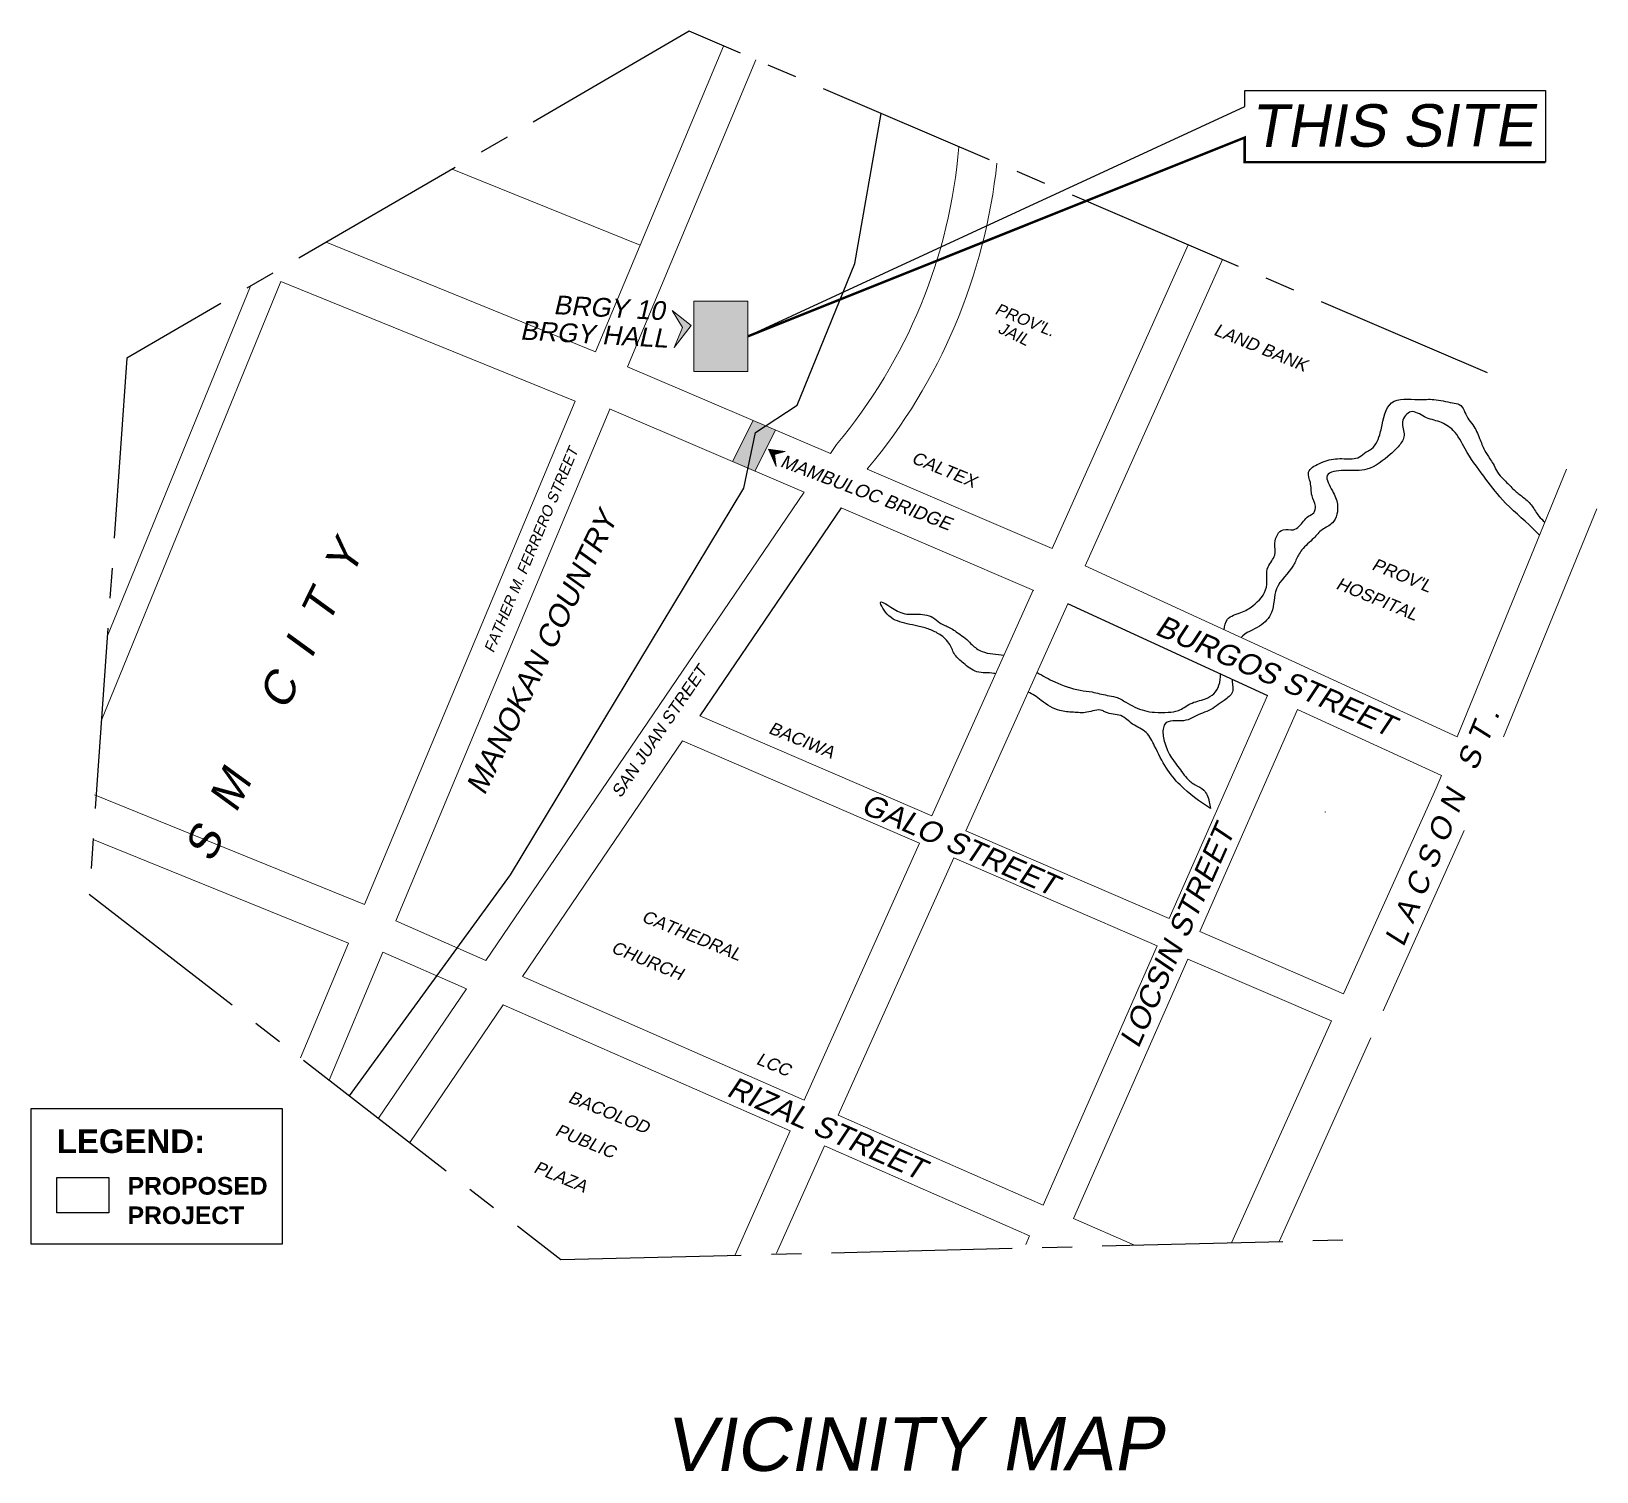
# Model space of a CAD drawing. Header units: metres. Extents: x -460 to 31334, y -1777 to 24987.
# Drawn here: x 45.72 to 58.72, y -67.31 to -55.35 of the extents above; entities that cross this region are included whole.
import ezdxf
from ezdxf.enums import TextEntityAlignment as Align

# ---------------------------------------------------------------- set-up
doc = ezdxf.new("R2010")
doc.units = ezdxf.units.M
doc.header["$MEASUREMENT"] = 0
doc.linetypes.add('CENTER2', pattern=[1.125, 0.75, -0.125, 0.125, -0.125])
doc.layers.add('01 FURNITURE', color=8, linetype='Continuous')
doc.layers.add('ROAD LAYER', color=7, linetype='Continuous')
doc.styles.get("Standard").update_dxf_attribs({"font": 'arial.ttf'})

msp = doc.modelspace()

# ---------------------------------------------------------------- texts
at = {"color": 7, "lineweight": 13, "oblique": 10}
for s, height, rotation, p in [('THIS SITE', 0.352586, 0.116246, (57.02511, -56.41053)), ('S  M      C  I  T  Y', 0.2701569, 63.938363, (47.92677, -61.00135)), ('BURGOS STREET ', 0.1788425, 336.272138, (56.03388, -60.84577)), ('L A C S O N   S T .', 0.1788425, 67.629758, (57.57053, -62.00682)), ('GALO STREET', 0.1788425, 336.272138, (53.37991, -62.23341)), ('LOCSIN STREET ', 0.1788425, 66.042407, (55.38282, -62.8879)), ('RIZAL STREET ', 0.1788425, 336.272138, (52.30415, -64.60469)), ('VICINITY MAP ', 0.4440277, 0.116246, (53.13566, -67.43861))]:
    msp.add_text(s, height=height, rotation=rotation, dxfattribs=at).set_placement(p, align=Align.BOTTOM_CENTER)
at = {"color": 1, "lineweight": 13, "oblique": 10}
for s, height, rotation, p in [('BRGY 10', 0.15675, 356.788278, (50.05561, -57.69531)), ("PROV'L.", 0.096418, 337.974559, (53.7177, -57.69048)), ('BRGY HALL ', 0.15675, 356.788278, (49.77873, -57.90696)), ('JAIL', 0.096418, 334.366313, (53.7427, -57.84609)), ('LAND BANK', 0.103656, 337.735348, (55.53493, -57.86531)), ('CALTEX', 0.103656, 337.735348, (53.02425, -58.92844))]:
    msp.add_text(s, height=height, rotation=rotation, dxfattribs=at).set_placement(p)
at = {"color": 3, "lineweight": 13, "oblique": 10}
for s, height, rotation, p in [('FATHER M. FERRERO STREET ', 0.0888205, 67.328333, (49.94454, -59.66594)), ('SAN JUAN STREET ', 0.1005124, 55.683942, (51.01348, -61.19202))]:
    msp.add_text(s, height=height, rotation=rotation, dxfattribs=at).set_placement(p, align=Align.BOTTOM_CENTER)
at = {"color": 7, "lineweight": 13, "oblique": 10}
msp.add_text('MAMBULOC BRIDGE ', height=0.1089326, rotation=339.188176, dxfattribs=at).set_placement((51.93438, -58.961))
at = {"color": 1, "lineweight": 13, "oblique": 10}
for s, height, rotation, p in [('MANOKAN COUNTRY', 0.1788425, 64.366313, (50.08824, -60.56857)), ("PROV'L", 0.103656, 337.735348, (57.07612, -59.94214)), ('HOSPITAL', 0.103656, 337.735348, (56.87032, -60.13903)), ('BACIWA', 0.103656, 337.735348, (52.08921, -61.31178)), ('CATHEDRAL', 0.103656, 337.735348, (51.17676, -62.93442)), ('CHURCH', 0.103656, 337.735348, (50.80782, -63.14379)), ('LCC', 0.103656, 337.735348, (51.85767, -64.00775)), ('BACOLOD', 0.103656, 337.735348, (50.48859, -64.40429)), ('PUBLIC', 0.103656, 337.735348, (50.29422, -64.64394)), ('PLAZA', 0.103656, 337.735348, (50.08623, -64.93946))]:
    msp.add_text(s, height=height, rotation=rotation, dxfattribs=at).set_placement(p, align=Align.BOTTOM_CENTER)
at = {"layer": 'ROAD LAYER', "color": 4, "attachment_point": 4}
for s, insert, char_height, width in [('{\\fArial|b1|i0|c0|p34;LEGEND:}', (45.93221, -64.56987), 0.1958865, 0.8051202), ('{\\fArial|b1|i0|c0|p34;PROPOSED PROJECT}', (46.52023, -65.06285), 0.1469149, 1.5995586)]:
    msp.add_mtext(s, dxfattribs=dict(at, insert=insert, char_height=char_height, width=width))

# ---------------------------------------------------------------- hatches: boundary and pattern name
at = {"layer": '01 FURNITURE', "lineweight": 5, "transparency": 33554539}
h = msp.add_hatch(color=3, dxfattribs=at)
h.dxf.hatch_style = 1
h.set_gradient(color1=(255, 63, 0), color2=(255, 255, 0), tint=1, name='INVHEMISPHERICAL')
h.paths.add_polyline_path([(51.57342, -57.58834), (51.22393, -57.58834), (51.22393, -58.17301), (51.33436, -58.17301)])
h.paths.add_polyline_path([(51.67384, -57.58834), (51.57342, -57.58834), (51.33436, -58.17301), (51.67384, -58.17301)])
h = msp.add_hatch(color=3, dxfattribs=at)
h.dxf.hatch_style = 1
h.set_gradient(color1=(0, 0, 255), color2=(0, 255, 255), tint=1, name='CYLINDER')
h.paths.add_polyline_path([(51.12868, -57.80713), (51.06113, -57.97234), (51.2031, -57.79081), (51.04422, -57.66656)])
at = {"layer": '01 FURNITURE', "lineweight": 5, "transparency": 33554618}
h = msp.add_hatch(color=3, dxfattribs=at)
h.dxf.hatch_style = 1
h.set_gradient(color1=(0, 0, 255), color2=(0, 255, 255), tint=1)
h.paths.add_polyline_path([(51.90138, -58.65912), (51.82116, -58.62479), (51.7367, -58.68106), (51.67427, -58.97644), (51.7301, -59.00032)])
h.paths.add_polyline_path([(51.7367, -58.68106), (51.82116, -58.62479), (51.7168, -58.58015), (51.54551, -58.92135), (51.67427, -58.97644)])
h = msp.add_hatch(color=3, dxfattribs=at)
h.dxf.hatch_style = 1
h.set_gradient(color1=(255, 0, 255), color2=(0, 255, 0), tint=1, name='CURVED')
h.paths.add_polyline_path([(51.89517, -58.86304), (51.98291, -58.83769), (51.8436, -58.81791), (51.90736, -58.96199)])

# ---------------------------------------------------------------- linework, layer by layer
at = {"color": 1, "linetype": 'CENTER2', "ltscale": 2}
msp.add_lwpolyline([(57.8162, -58.18476), (51.18546, -55.34625), (46.51307, -58.06177), (46.20215, -62.51576), (50.11878, -65.55191), (56.69897, -65.38624)], dxfattribs=at)
at = {"color": 1}
msp.add_lwpolyline([(51.67384, -57.88068), (55.80014, -55.97116), (55.80014, -55.83743), (58.29891, -55.83743), (58.29891, -56.43446), (55.80014, -56.43446), (55.80014, -56.229), (51.67384, -57.88068)], dxfattribs=at)
at = {"color": 1, "const_width": 0.02018}
msp.add_lwpolyline([(58.29891, -56.43446), (55.80014, -56.43446), (55.80014, -56.229), (51.67384, -57.88068)], dxfattribs=at)
at = {"color": 1}
for points in [[(45.72031, -64.29681), (47.80449, -64.29681), (47.80449, -65.423), (45.72031, -65.423)], [(45.93101, -64.86911), (46.3648, -64.86911), (46.3648, -65.16379), (45.93101, -65.16379)]]:
    msp.add_lwpolyline(points, close=True, dxfattribs=at)
at = {"color": 1, "lineweight": 0}
msp.add_lwpolyline([(45.93101, -65.16379), (45.93101, -64.86911), (46.3648, -64.86911)], dxfattribs=at)
at = {"layer": '01 FURNITURE', "color": 7, "lineweight": 20}
for p, q in [((49.21552, -56.49115), (50.7793, -57.12347)), ((50.40841, -58.01045), (48.16845, -57.09969)), ((50.23723, -58.41984), (47.7942, -57.42652)), ((50.67322, -58.13367), (52.35831, -58.85461)), ((50.52332, -58.48403), (52.14008, -59.17573)), ((52.66484, -58.98575), (54.19968, -59.64241)), ((52.44661, -59.30687), (54.04979, -59.99276)), ((54.47385, -59.7866), (57.56561, -61.20782)), ((55.98885, -60.86491), (55.17357, -62.71764)), ((56.24015, -60.98043), (55.42747, -62.82725)), ((56.24015, -60.98043), (57.43429, -61.52935)), ((48.48836, -62.60224), (46.24493, -61.69008)), ((48.35415, -62.9232), (46.23388, -62.06111)), ((48.74763, -62.73869), (49.49561, -63.06699)), ((48.63954, -62.99719), (49.33547, -63.30264)), ((55.07356, -62.94493), (54.1256, -65.09918)), ((55.32746, -63.05454), (54.37882, -65.21032)), ((49.80036, -63.20075), (52.14028, -64.22779)), ((49.64021, -63.4364), (52.02569, -64.48343)), ((52.4234, -64.35205), (54.1256, -65.09918)), ((52.30881, -64.6077), (54.01276, -65.35559)), ((54.37882, -65.21032), (54.88374, -65.43194)), ((54.01276, -65.35559), (53.98115, -65.42745))]:
    msp.add_line(p, q, dxfattribs=at)
at = {"layer": '01 FURNITURE', "color": 5, "lineweight": 13}
for p, q in [((51.71694, -58.57985), (51.54566, -58.92106)), ((51.90139, -58.65911), (51.7301, -59.00031))]:
    msp.add_line(p, q, dxfattribs=at)
at = {"layer": '01 FURNITURE'}
msp.add_line((54.32893, -60.10188), (55.98885, -60.86491), dxfattribs=at)
at = {"layer": '01 FURNITURE', "color": 7, "lineweight": 20}
for points in [[(51.47128, -55.4686), (50.40841, -58.01045)], [(51.73958, -55.58346), (50.67322, -58.13367)], [(55.33197, -57.1213), (54.19968, -59.64241)], [(55.61625, -57.243), (54.47385, -59.7866)], [(47.7942, -57.42652), (46.30307, -61.07003)], [(47.54057, -57.46461), (46.35202, -60.36877)], [(50.23723, -58.41984), (48.48836, -62.60224)], [(50.5262, -58.48526), (48.74763, -62.73869)], [(58.47367, -58.98465), (57.56561, -61.20782)], [(52.14008, -59.17573), (49.49561, -63.06699)], [(58.72431, -59.31371), (57.95068, -61.20774)], [(54.04353, -59.99009), (53.20097, -61.8661)], [(54.33169, -60.10315), (53.48486, -61.98865)], [(51.27299, -61.03381), (53.20097, -61.8661)], [(51.13088, -61.24292), (49.80036, -63.20075)], [(51.13088, -61.24292), (53.09923, -62.09264)], [(57.43429, -61.52935), (57.39068, -61.6361), (56.62191, -63.34288)], [(56.46643, -61.83053), (56.47427, -61.83435)], [(53.48486, -61.98865), (55.17357, -62.71764)], [(57.62416, -61.98567), (56.9492, -63.48416)], [(53.09923, -62.09264), (52.14028, -64.22779)], [(53.38312, -62.21519), (52.4234, -64.35205)], [(53.38312, -62.21519), (55.07356, -62.94493)], [(48.35415, -62.9232), (47.95601, -63.87534)], [(55.42747, -62.82725), (56.62191, -63.34288)], [(48.63954, -62.99719), (48.1949, -64.06053)], [(55.32746, -63.05454), (56.51992, -63.56931)], [(49.33547, -63.30264), (48.60459, -64.37811)], [(49.64021, -63.4364), (48.86372, -64.57899)], [(56.51992, -63.56931), (55.69009, -65.41164)], [(56.84721, -63.7106), (56.08551, -65.40168)], [(52.02569, -64.48343), (51.56704, -65.51194)], [(52.30881, -64.6077), (51.91093, -65.4999)]]:
    msp.add_lwpolyline(points, dxfattribs=at)
at = {"layer": '01 FURNITURE', "color": 3}
msp.add_lwpolyline([(48.36433, -64.19187), (49.70107, -62.35559), (51.63893, -59.14363), (51.7367, -58.68106), (52.08144, -58.4514), (52.56178, -57.27664), (52.77902, -56.02843)], dxfattribs=at)
at = {"layer": '01 FURNITURE', "color": 7, "lineweight": 20}
for points in [[(53.42612, -56.30544, -0.15490864), (52.40907, -58.77993), (52.35831, -58.85461)], [(53.74203, -56.44067, -0.14815155), (52.67063, -58.97722), (52.66484, -58.98575)]]:
    msp.add_lwpolyline(points, format="xyb", dxfattribs=at)
at = {"layer": '01 FURNITURE', "color": 3, "lineweight": 5}
msp.add_lwpolyline([(51.22393, -57.58834), (51.67384, -57.58834), (51.67384, -58.17301), (51.22393, -58.17301)], close=True, dxfattribs=at)
for points in [[(51.04422, -57.66656), (51.2031, -57.79081), (51.06113, -57.97234), (51.12868, -57.80713), (51.04422, -57.66656)], [(51.98291, -58.83769), (51.8436, -58.81791), (51.90736, -58.96199), (51.89517, -58.86304), (51.98291, -58.83769)]]:
    msp.add_lwpolyline(points, dxfattribs=at)
at = {"layer": '01 FURNITURE'}
msp.add_lwpolyline([(52.44661, -59.30687), (51.27299, -61.03381)], dxfattribs=at)
at = {"layer": '01 FURNITURE', "color": 3}
for points, knots in [([(55.63085, -60.31845), (55.63401, -60.28584), (55.64612, -60.20953), (55.77127, -60.18204), (55.88978, -60.11149), (56.01149, -59.98012), (55.9599, -59.80629), (56.06979, -59.70627), (56.03416, -59.59129), (56.09656, -59.46306), (56.21978, -59.50699), (56.27938, -59.42843), (56.32541, -59.37312), (56.38262, -59.3519), (56.39566, -59.27685), (56.34591, -59.20087), (56.35746, -59.1045), (56.30765, -58.9952), (56.40821, -58.94147), (56.50436, -58.90026), (56.61992, -58.89305), (56.74336, -58.90649), (56.79644, -58.84427), (56.87643, -58.81375), (56.91663, -58.72947), (56.94842, -58.59264), (56.98191, -58.38048), (57.21636, -58.41221), (57.38223, -58.3976), (57.49077, -58.43075), (57.61399, -58.44417), (57.63516, -58.54926), (57.7104, -58.62755), (57.74972, -58.72317), (57.78731, -58.8207), (57.82903, -58.88923), (57.86815, -58.94162), (57.89027, -58.99942), (57.93069, -59.05041), (57.98653, -59.10243), (58.04202, -59.16481), (58.12057, -59.22067), (58.19253, -59.28725), (58.2334, -59.37059), (58.27546, -59.40919), (58.29435, -59.42368)], [0.0495230023, 0.0495230023, 0.0495230023, 0.0495230023, 0.0501736835, 0.0510666563, 0.051871541, 0.0532290203, 0.0544305164, 0.0552350997, 0.055933544, 0.0568750487, 0.05747416, 0.0582537978, 0.058677275, 0.0590372172, 0.0594486319, 0.0600797325, 0.0608841802, 0.0614911165, 0.0622707543, 0.0628084174, 0.0638119135, 0.0647161059, 0.0652152312, 0.0654384758, 0.0665179919, 0.0669294049, 0.0685415357, 0.070151585, 0.0710502553, 0.0721666124, 0.0725782923, 0.0735197937, 0.0740188157, 0.0749113936, 0.0756713708, 0.0762532852, 0.0766131239, 0.0770594128, 0.0775584348, 0.0779819141, 0.0786877174, 0.0793268967, 0.0800326952, 0.0807523726, 0.0812578984, 0.0812578984, 0.0812578984, 0.0812578984]), ([(58.24967, -59.53307), (58.23095, -59.51412), (58.13231, -59.41332), (57.95211, -59.27119), (57.78247, -59.03403), (57.63886, -58.84844), (57.55728, -58.66371), (57.42119, -58.58274), (57.29781, -58.56515), (57.18285, -58.47143), (57.08381, -58.59466), (57.14618, -58.69909), (57.08326, -58.79426), (56.98256, -58.88762), (56.83058, -59.00996), (56.65678, -58.98793), (56.43859, -59.0108), (56.53261, -59.16704), (56.58616, -59.28115), (56.55798, -59.43465), (56.43823, -59.47972), (56.36799, -59.57079), (56.29057, -59.63009), (56.23786, -59.70962), (56.19232, -59.83105), (56.03316, -59.95059), (56.05181, -60.16928), (55.92525, -60.30636), (55.80573, -60.33983), (55.77161, -60.38315)], [0.0530932651, 0.0530932651, 0.0530932651, 0.0530932651, 0.0536613298, 0.0561326924, 0.057909694, 0.0598474969, 0.061148724, 0.0620905318, 0.0630377433, 0.063890809, 0.0646703373, 0.065474785, 0.0661442184, 0.066850017, 0.0685115309, 0.0698563421, 0.0708987672, 0.0718454146, 0.0726979971, 0.0738357021, 0.0745555866, 0.0752613851, 0.0762495023, 0.076609341, 0.0772787744, 0.0789958556, 0.0804245054, 0.0814855077, 0.0827559654, 0.0827559654, 0.0827559654, 0.0827559654]), ([(53.73169, -60.68442), (53.7267, -60.68325), (53.67626, -60.67317), (53.57269, -60.68636), (53.47192, -60.60401), (53.38624, -60.53392), (53.35508, -60.43024), (53.27609, -60.35827), (53.18079, -60.31218), (53.06172, -60.28099), (52.93912, -60.26062), (52.83102, -60.20735), (52.71643, -60.01653), (52.93536, -60.20028), (53.07005, -60.18563), (53.19579, -60.19509), (53.26999, -60.26985), (53.35603, -60.29836), (53.42622, -60.35317), (53.49099, -60.39587), (53.54148, -60.45438), (53.63938, -60.52251), (53.73968, -60.52086), (53.80052, -60.53116)], [0.0157857445, 0.0157857445, 0.0157857445, 0.0157857445, 0.0158971717, 0.0169006678, 0.0178424756, 0.0185482741, 0.0192177076, 0.0200646668, 0.0207344008, 0.0214612942, 0.0226963467, 0.0232784637, 0.0242199651, 0.0255594256, 0.026463618, 0.0274818869, 0.0279810175, 0.0286507456, 0.0293706245, 0.0298697551, 0.0302932323, 0.0310131168, 0.032326278, 0.032326278, 0.032326278, 0.032326278]), ([(54.07544, -60.67368), (54.12333, -60.70208), (54.23704, -60.76291), (54.39203, -60.82139), (54.5427, -60.83367), (54.63863, -60.86339), (54.73787, -60.8746), (54.83458, -60.93441), (54.9387, -60.98914), (55.06121, -61.00806), (55.15503, -61.00611), (55.26134, -60.99714), (55.3489, -60.92012), (55.45933, -60.90396), (55.54955, -60.85587), (55.5943, -60.77692), (55.5984, -60.7179), (55.59972, -60.68604)], [0.0345362207, 0.0345362207, 0.0345362207, 0.0345362207, 0.0357221997, 0.0373008835, 0.0380069402, 0.0389275004, 0.0394366316, 0.0401063597, 0.0413127274, 0.0419200906, 0.0427189079, 0.0433262777, 0.0441311643, 0.0450783758, 0.0456604928, 0.0462424106, 0.0469154543, 0.0469154543, 0.0469154543, 0.0469154543]), ([(55.51609, -61.80528), (55.42711, -61.74499), (55.28815, -61.65085), (55.13955, -61.46313), (55.06301, -61.31088), (54.99407, -61.15956), (54.86656, -61.11474), (54.77696, -61.01213), (54.67227, -61.02433), (54.58907, -60.97029), (54.49331, -61.0157), (54.37766, -61.00344), (54.24159, -60.99701), (54.13615, -60.93009), (54.0591, -60.86315), (54.01935, -60.84653), (54.00169, -60.83789)], [0, 0, 0, 0, 0.0022763439, 0.0035544988, 0.0050279558, 0.0059694536, 0.0069112614, 0.0077700069, 0.0086905671, 0.0089138118, 0.0098180042, 0.0106168215, 0.0114218461, 0.0126727802, 0.0131719107, 0.0135873506, 0.0135873506, 0.0135873506, 0.0135873506]), ([(55.69524, -60.72994), (55.69579, -60.74628), (55.69852, -60.782), (55.70865, -60.85431), (55.60794, -60.91647), (55.529, -60.98553), (55.40559, -61.02384), (55.3035, -61.09892), (55.14373, -61.05846), (55.11377, -61.16966), (55.13581, -61.26605), (55.17598, -61.36778), (55.25098, -61.45726), (55.30309, -61.54412), (55.38432, -61.61135), (55.45711, -61.63807), (55.50162, -61.71165), (55.51016, -61.76686), (55.51609, -61.80528)], [0.0853011179, 0.0853011179, 0.0853011179, 0.0853011179, 0.0856468639, 0.0860459771, 0.0867517757, 0.0878315969, 0.0883692662, 0.0894445988, 0.0905609493, 0.0908764996, 0.0916809435, 0.0926637645, 0.0931627905, 0.0941608385, 0.0948000231, 0.0953821401, 0.0957419788, 0.0965648043, 0.0965648043, 0.0965648043, 0.0965648043])]:
    msp.add_open_spline(points, degree=3, knots=knots, dxfattribs=at)

msp.set_redraw_order([(e.dxf.handle, doc.entitydb.next_handle()) for e in msp.query("TEXT MTEXT ATTDEF DIMENSION ARC_DIMENSION")])  # texts and dimensions are drawn at this point

doc.saveas('drawing.dxf')
